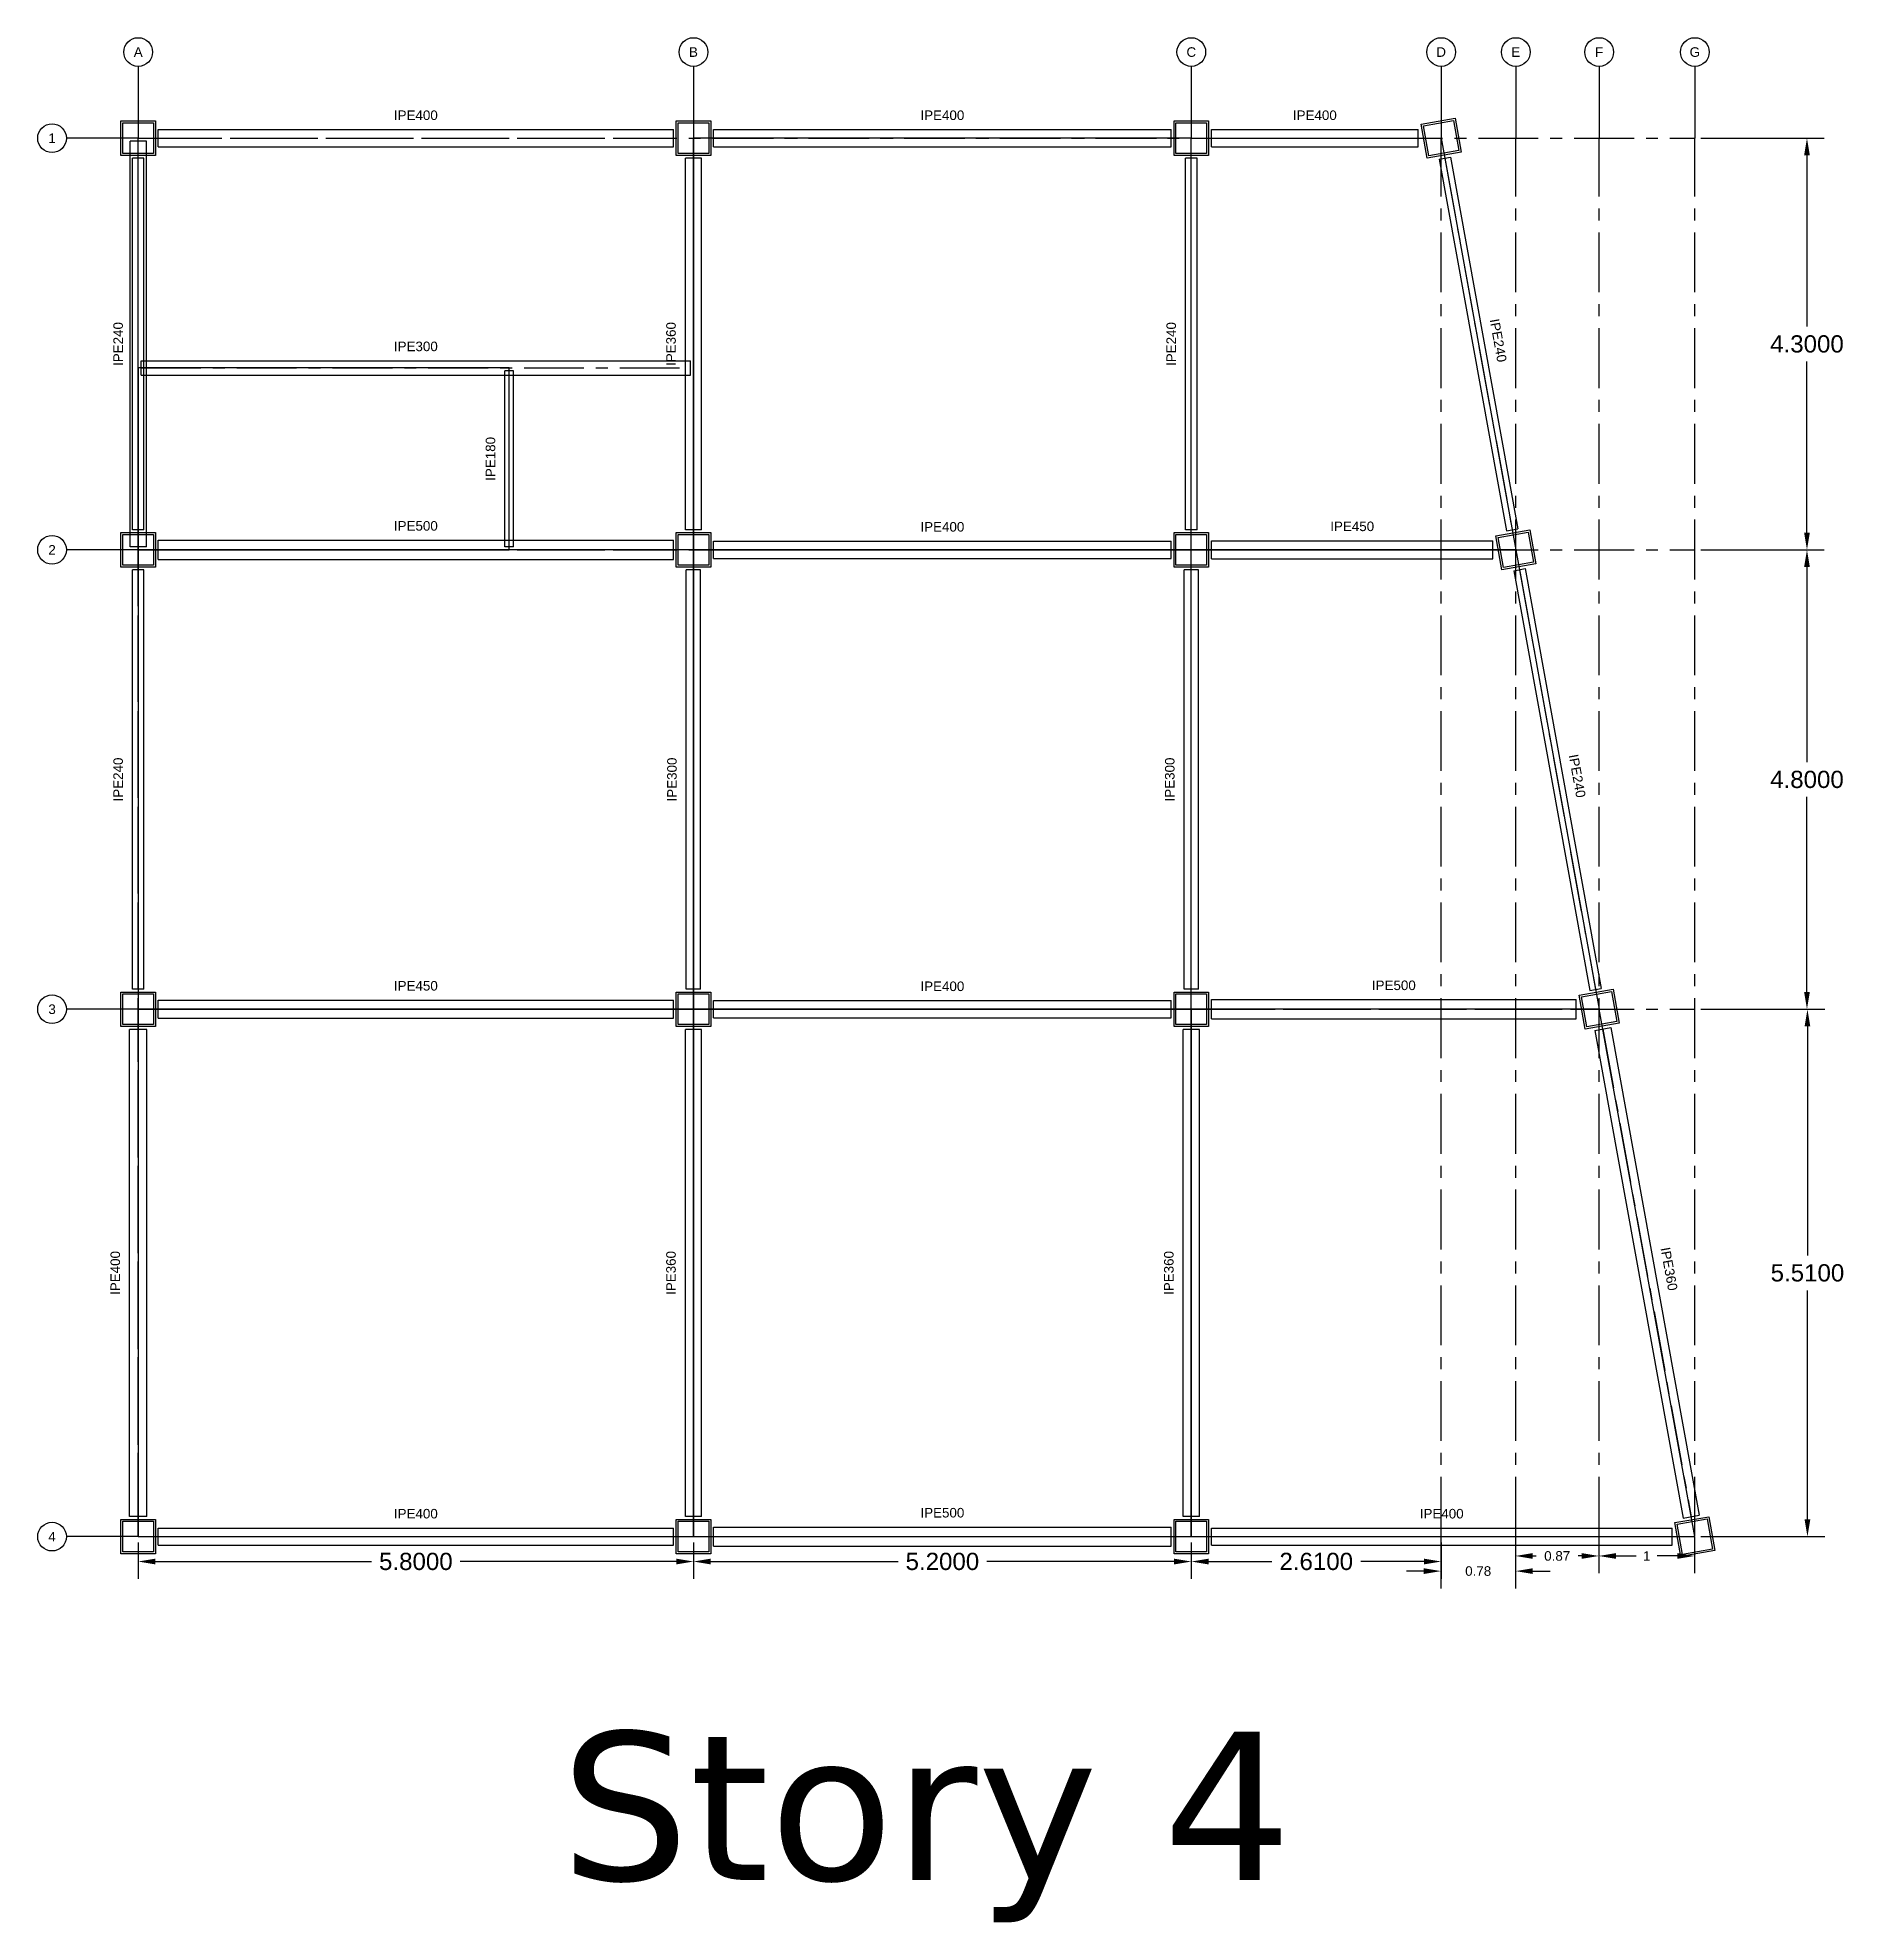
# Model space of a CAD drawing. Header units: metres. Extents: x 158 to 495, y 93 to 262.
# Drawn here: x 286.32 to 305.18, y 199.22 to 218.91 of the extents above; entities that cross this region are included whole.
import ezdxf
from ezdxf.enums import TextEntityAlignment as Align

# ---------------------------------------------------------------- set-up
doc = ezdxf.new("R2010")
doc.units = ezdxf.units.M
doc.header["$MEASUREMENT"] = 0
doc.linetypes.add('CENTER', pattern=[2, 1.25, -0.25, 0.25, -0.25])
doc.styles.get("Standard").update_dxf_attribs({"font": 'arial.ttf'})
doc.dimstyles.get("Standard").update_dxf_attribs({"dimtxt": 0.18, "dimasz": 0.18, "dimexe": 0.18, "dimexo": 0.0625, "dimgap": 0.09, "dimtad": 0, "dimtih": 1, "dimtoh": 1, "dimdec": 4, "dimzin": 0, "dimdsep": 46, "dimtxsty": 'Standard', "dimcen": 0.09, "dimadec": 0, "dimazin": 0, "dimtfac": 1, "dimtdec": 4, "dimtofl": 0, "dimtmove": 0, "dimatfit": 3, "dimfxl": 1, "dimtolj": 1, "dimtzin": 0, "dimarcsym": 0})

msp = doc.modelspace()

# ---------------------------------------------------------------- texts
for s, p in [('A', (287.37089, 218.76408)), ('B', (293.17089, 218.76408)), ('C', (298.37089, 218.76408)), ('D', (300.98089, 218.76408)), ('E', (301.76089, 218.76408)), ('F', (302.63089, 218.76408)), ('G', (303.63089, 218.76408)), ('IPE400', (290.27089, 218.10408)), ('IPE400', (295.77089, 218.10408)), ('IPE400', (299.66163, 218.10408)), ('1', (286.47089, 217.86408)), ('IPE300', (290.27089, 215.68908)), ('IPE500', (290.27089, 213.81408)), ('IPE400', (295.77089, 213.80408)), ('IPE450', (300.05163, 213.80908)), ('2', (286.47089, 213.56408)), ('IPE450', (290.27089, 209.00908)), ('IPE400', (295.77089, 209.00408)), ('IPE500', (300.48663, 209.01408)), ('3', (286.47089, 208.76408)), ('IPE400', (290.27089, 203.49408)), ('IPE500', (295.77089, 203.50408)), ('IPE400', (300.98663, 203.49408)), ('4', (286.47089, 203.25408))]:
    msp.add_text(s, height=0.1).set_placement(p, align=Align.MIDDLE)
for s, rotation, p in [('IPE240', 90, (287.16089, 215.71408)), ('IPE360', 90, (292.93589, 215.71408)), ('IPE240', 90, (298.16089, 215.71408)), ('IPE240', 280.281393, (301.57752, 215.75156)), ('IPE180', 90, (291.05039, 214.51408)), ('IPE240', 90, (287.16089, 211.16408)), ('IPE300', 90, (292.94589, 211.16408)), ('IPE300', 90, (298.14589, 211.16408)), ('IPE240', 280.273331, (302.40253, 211.20153)), ('IPE400', 90, (287.13089, 206.00908)), ('IPE360', 90, (292.93589, 206.00908)), ('IPE360', 90, (298.13589, 206.00908)), ('IPE360', 280.286544, (303.36212, 206.05104))]:
    msp.add_text(s, height=0.1, rotation=rotation).set_placement(p, align=Align.MIDDLE)
at = {"insert": (291.77933, 201.21717), "char_height": 1.55, "attachment_point": 1}
msp.add_mtext_dynamic_manual_height_columns('{\\fVerdana|b0|i0|c0|p34;Story 4}', width=8.7628607, gutter_width=1, heights=[0], dxfattribs=at)

# ---------------------------------------------------------------- blocks, each defined once
blk = doc.blocks.new('*D202')
at = {"color": 0, "lineweight": -2, "transparency": 16777216}
for p, q in [((287.371, 203.192), (287.371, 202.814)), ((293.171, 203.192), (293.171, 202.814)), ((287.551, 202.994), (289.808, 202.994)), ((292.991, 202.994), (290.734, 202.994))]:
    blk.add_line(p, q, dxfattribs=at)
at = {"color": 0, "transparency": 16777216}
for points in [[(287.551, 203.024), (287.551, 202.964), (287.371, 202.994)], [(292.991, 203.024), (292.991, 202.964), (293.171, 202.994)]]:
    blk.add_solid(points, dxfattribs=at)
at = {"layer": 'Defpoints', "color": 0, "transparency": 16777216}
for p in [(287.371, 203.254), (293.171, 203.254), (293.171, 202.994)]:
    blk.add_point(p, dxfattribs=at)
at = {"color": 0, "transparency": 16777216, "insert": (290.271, 202.994), "char_height": 0.18, "attachment_point": 5}
blk.add_mtext('\\A1;5.8000', dxfattribs=at)
blk = doc.blocks.new('*D203')
at = {"color": 0, "lineweight": -2, "transparency": 16777216}
for p, q in [((293.171, 203.192), (293.171, 202.814)), ((298.371, 203.192), (298.371, 202.814)), ((293.351, 202.994), (295.308, 202.994)), ((298.191, 202.994), (296.234, 202.994))]:
    blk.add_line(p, q, dxfattribs=at)
at = {"color": 0, "transparency": 16777216}
for points in [[(293.351, 203.024), (293.351, 202.964), (293.171, 202.994)], [(298.191, 203.024), (298.191, 202.964), (298.371, 202.994)]]:
    blk.add_solid(points, dxfattribs=at)
at = {"layer": 'Defpoints', "color": 0, "transparency": 16777216}
for p in [(293.171, 203.254), (298.371, 203.254), (298.371, 202.994)]:
    blk.add_point(p, dxfattribs=at)
at = {"color": 0, "transparency": 16777216, "insert": (295.771, 202.994), "char_height": 0.18, "attachment_point": 5}
blk.add_mtext('\\A1;5.2000', dxfattribs=at)
blk = doc.blocks.new('*D204')
at = {"color": 0, "lineweight": -2, "transparency": 16777216}
for p, q in [((298.371, 203.192), (298.371, 202.814)), ((300.981, 203.192), (300.981, 202.814)), ((298.551, 202.994), (299.211, 202.994)), ((300.801, 202.994), (300.141, 202.994))]:
    blk.add_line(p, q, dxfattribs=at)
at = {"color": 0, "transparency": 16777216}
for points in [[(298.551, 203.024), (298.551, 202.964), (298.371, 202.994)], [(300.801, 203.024), (300.801, 202.964), (300.981, 202.994)]]:
    blk.add_solid(points, dxfattribs=at)
at = {"layer": 'Defpoints', "color": 0, "transparency": 16777216}
for p in [(298.371, 203.254), (300.981, 203.254), (300.981, 202.994)]:
    blk.add_point(p, dxfattribs=at)
at = {"color": 0, "transparency": 16777216, "insert": (299.676, 202.994), "char_height": 0.18, "attachment_point": 5}
blk.add_mtext('\\A1;2.6100', dxfattribs=at)
blk = doc.blocks.new('*D226')
at = {"color": 0, "lineweight": -2, "transparency": 16777216}
for p, q in [((303.693, 217.864), (304.982, 217.864)), ((304.802, 217.684), (304.802, 215.896)), ((304.802, 213.744), (304.802, 215.532)), ((303.693, 213.564), (304.982, 213.564))]:
    blk.add_line(p, q, dxfattribs=at)
at = {"color": 0, "transparency": 16777216}
for points in [[(304.772, 217.684), (304.832, 217.684), (304.802, 217.864)], [(304.772, 213.744), (304.832, 213.744), (304.802, 213.564)]]:
    blk.add_solid(points, dxfattribs=at)
at = {"layer": 'Defpoints', "color": 0, "transparency": 16777216}
for p in [(303.631, 217.864), (303.631, 213.564), (304.802, 213.564)]:
    blk.add_point(p, dxfattribs=at)
at = {"color": 0, "transparency": 16777216, "insert": (304.802, 215.714), "char_height": 0.18, "attachment_point": 5}
blk.add_mtext('\\A1;4.3000', dxfattribs=at)
blk = doc.blocks.new('*D227')
at = {"color": 0, "lineweight": -2, "transparency": 16777216}
for p, q in [((303.693, 213.564), (304.982, 213.564)), ((304.802, 213.384), (304.802, 211.346)), ((304.802, 208.944), (304.802, 210.982)), ((303.693, 208.764), (304.982, 208.764))]:
    blk.add_line(p, q, dxfattribs=at)
at = {"color": 0, "transparency": 16777216}
for points in [[(304.772, 213.384), (304.832, 213.384), (304.802, 213.564)], [(304.772, 208.944), (304.832, 208.944), (304.802, 208.764)]]:
    blk.add_solid(points, dxfattribs=at)
at = {"layer": 'Defpoints', "color": 0, "transparency": 16777216}
for p in [(303.631, 213.564), (303.631, 208.764), (304.802, 208.764)]:
    blk.add_point(p, dxfattribs=at)
at = {"color": 0, "transparency": 16777216, "insert": (304.802, 211.164), "char_height": 0.18, "attachment_point": 5}
blk.add_mtext('\\A1;4.8000', dxfattribs=at)
blk = doc.blocks.new('*D228')
at = {"color": 0, "lineweight": -2, "transparency": 16777216}
for p, q in [((303.693, 208.764), (304.987, 208.764)), ((304.807, 208.584), (304.807, 206.191)), ((304.807, 203.434), (304.807, 205.827)), ((303.693, 203.254), (304.987, 203.254))]:
    blk.add_line(p, q, dxfattribs=at)
at = {"color": 0, "transparency": 16777216}
for points in [[(304.777, 208.584), (304.837, 208.584), (304.807, 208.764)], [(304.777, 203.434), (304.837, 203.434), (304.807, 203.254)]]:
    blk.add_solid(points, dxfattribs=at)
at = {"layer": 'Defpoints', "color": 0, "transparency": 16777216}
for p in [(303.631, 208.764), (303.631, 203.254), (304.807, 203.254)]:
    blk.add_point(p, dxfattribs=at)
at = {"color": 0, "transparency": 16777216, "insert": (304.807, 206.009), "char_height": 0.18, "attachment_point": 5}
blk.add_mtext('\\A1;5.5100', dxfattribs=at)
blk = doc.blocks.new('*D244')
at = {"color": 0, "lineweight": -2, "transparency": 16777216}
for p, q in [((300.978, 203.249), (300.978, 202.714)), ((301.758, 203.249), (301.758, 202.714)), ((300.798, 202.894), (300.618, 202.894)), ((301.938, 202.894), (302.118, 202.894))]:
    blk.add_line(p, q, dxfattribs=at)
at = {"color": 0, "transparency": 16777216}
for points in [[(300.798, 202.924), (300.798, 202.864), (300.978, 202.894)], [(301.938, 202.924), (301.938, 202.864), (301.758, 202.894)]]:
    blk.add_solid(points, dxfattribs=at)
at = {"layer": 'Defpoints', "color": 0, "transparency": 16777216}
for p in [(300.978, 203.312), (301.758, 203.312), (301.758, 202.894)]:
    blk.add_point(p, dxfattribs=at)
at = {"color": 0, "transparency": 16777216, "insert": (301.368, 202.894), "char_height": 0.18, "attachment_point": 5}
blk.add_mtext('\\A1;{\\H0.55556x;0.78}', dxfattribs=at)
blk = doc.blocks.new('*D245')
at = {"color": 0, "lineweight": -2, "transparency": 16777216}
for p, q in [((301.758, 203.249), (301.758, 202.872)), ((302.628, 203.249), (302.628, 202.872)), ((301.938, 203.052), (301.973, 203.052)), ((302.448, 203.052), (302.413, 203.052))]:
    blk.add_line(p, q, dxfattribs=at)
at = {"color": 0, "transparency": 16777216}
for points in [[(301.938, 203.082), (301.938, 203.022), (301.758, 203.052)], [(302.448, 203.082), (302.448, 203.022), (302.628, 203.052)]]:
    blk.add_solid(points, dxfattribs=at)
at = {"layer": 'Defpoints', "color": 0, "transparency": 16777216}
for p in [(301.758, 203.312), (302.628, 203.312), (302.628, 203.052)]:
    blk.add_point(p, dxfattribs=at)
at = {"color": 0, "transparency": 16777216, "insert": (302.193, 203.052), "char_height": 0.18, "attachment_point": 5}
blk.add_mtext('\\A1;{\\H0.55556x;0.87}', dxfattribs=at)
blk = doc.blocks.new('*D246')
at = {"color": 0, "lineweight": -2, "transparency": 16777216}
for p, q in [((302.628, 203.249), (302.628, 202.872)), ((303.628, 203.249), (303.628, 202.872)), ((302.808, 203.052), (303.019, 203.052)), ((303.448, 203.052), (303.236, 203.052))]:
    blk.add_line(p, q, dxfattribs=at)
at = {"color": 0, "transparency": 16777216}
for points in [[(302.808, 203.082), (302.808, 203.022), (302.628, 203.052)], [(303.448, 203.082), (303.448, 203.022), (303.628, 203.052)]]:
    blk.add_solid(points, dxfattribs=at)
at = {"layer": 'Defpoints', "color": 0, "transparency": 16777216}
for p in [(302.628, 203.312), (303.628, 203.312), (303.628, 203.052)]:
    blk.add_point(p, dxfattribs=at)
at = {"color": 0, "transparency": 16777216, "insert": (303.128, 203.052), "char_height": 0.18, "attachment_point": 5}
blk.add_mtext('\\A1;{\\H0.55556x;1}', dxfattribs=at)

# ---------------------------------------------------------------- dimensions: what is measured, and where the dimension line sits
for base, p1, p2, picture, middle in [((304.80244, 213.56408), (303.63089, 217.86408), (303.63089, 213.56408), '*D226', (304.80244, 215.71408)), ((304.80244, 208.76408), (303.63089, 213.56408), (303.63089, 208.76408), '*D227', (304.80244, 211.16408)), ((304.80663, 203.25408), (303.63089, 208.76408), (303.63089, 203.25408), '*D228', (304.80663, 206.00908))]:
    dim = msp.add_linear_dim(base=base, p1=p1, p2=p2, angle=90, dimstyle='Standard')
    dim.commit()
    dim.dimension.update_dxf_attribs({"geometry": picture, "text_midpoint": middle})
for base, p1, p2, picture, middle in [((293.17089, 202.99408), (287.37089, 203.25408), (293.17089, 203.25408), '*D202', (290.27089, 202.99408)), ((298.37089, 202.99408), (293.17089, 203.25408), (298.37089, 203.25408), '*D203', (295.77089, 202.99408)), ((300.98089, 202.99408), (298.37089, 203.25408), (300.98089, 203.25408), '*D204', (299.67589, 202.99408))]:
    dim = msp.add_linear_dim(base=base, p1=p1, p2=p2, dimstyle='Standard')
    dim.commit()
    dim.dimension.update_dxf_attribs({"geometry": picture, "text_midpoint": middle})
for base, p1, p2, text, picture, middle in [((301.75778, 202.89423), (300.97778, 203.31182), (301.75778, 203.31182), '{\\H0.55556x;0.78}', '*D244', (301.36778, 202.89423)), ((302.62778, 203.05182), (301.75778, 203.31182), (302.62778, 203.31182), '{\\H0.55556x;0.87}', '*D245', (302.19278, 203.05182))]:
    dim = msp.add_linear_dim(base=base, p1=p1, p2=p2, text=text, dimstyle='Standard')
    dim.commit()
    dim.dimension.update_dxf_attribs({"geometry": picture, "text_midpoint": middle, "dimtype": 160})
dim = msp.add_linear_dim(base=(303.62778, 203.05182), p1=(302.62778, 203.31182), p2=(303.62778, 203.31182), text='{\\H0.55556x;1}', dimstyle='Standard')
dim.commit()
dim.dimension.update_dxf_attribs({"geometry": '*D246', "text_midpoint": (303.12778, 203.05182)})

# ---------------------------------------------------------------- linework, layer by layer
at = {"linetype": 'Continuous'}
for p, q in [((287.37089, 218.61408), (287.37089, 217.86408)), ((293.17089, 218.61408), (293.17089, 217.86408)), ((298.37089, 218.61408), (298.37089, 217.86408)), ((300.98089, 218.61408), (300.98089, 217.86408)), ((301.76089, 218.61408), (301.76089, 217.86408)), ((302.63089, 218.61408), (302.63089, 217.86408)), ((303.63089, 218.61408), (303.63089, 217.86408)), ((287.37089, 217.86408), (286.62089, 217.86408)), ((287.28589, 213.59408), (287.28589, 217.83408)), ((287.45589, 217.83408), (287.28589, 217.83408)), ((287.45589, 213.59408), (287.45589, 217.83408)), ((287.58089, 217.95408), (292.96089, 217.95408)), ((287.58089, 217.77408), (287.58089, 217.95408)), ((287.58089, 217.77408), (292.96089, 217.77408)), ((292.96089, 217.77408), (292.96089, 217.95408)), ((293.38089, 217.95408), (298.16089, 217.95408)), ((293.38089, 217.77408), (293.38089, 217.95408)), ((293.38089, 217.77408), (298.16089, 217.77408)), ((298.16089, 217.77408), (298.16089, 217.95408)), ((298.58089, 217.95408), (300.74237, 217.95408)), ((298.58089, 217.77408), (298.58089, 217.95408)), ((298.58089, 217.77408), (300.74237, 217.77408)), ((300.74237, 217.77408), (300.74237, 217.95408)), ((287.31089, 213.77408), (287.31089, 217.65408)), ((287.43089, 217.65408), (287.31089, 217.65408)), ((287.43089, 213.77408), (287.43089, 217.65408)), ((293.08589, 213.77408), (293.08589, 217.65408)), ((293.25589, 217.65408), (293.08589, 217.65408)), ((293.25589, 213.77408), (293.25589, 217.65408)), ((298.31089, 213.77408), (298.31089, 217.65408)), ((298.43089, 217.65408), (298.31089, 217.65408)), ((298.43089, 213.77408), (298.43089, 217.65408)), ((300.9595, 217.64587), (301.07757, 217.66729)), ((300.9595, 217.64587), (301.66422, 213.76086)), ((301.07757, 217.66729), (301.78229, 213.78228)), ((287.40089, 215.53908), (293.14089, 215.53908)), ((287.40089, 215.38908), (287.40089, 215.53908)), ((291.20039, 213.59408), (291.20039, 215.43408)), ((291.29139, 215.43408), (291.20039, 215.43408)), ((291.29139, 213.59408), (291.29139, 215.43408)), ((293.14089, 215.38908), (293.14089, 215.53908)), ((287.40089, 215.38908), (293.14089, 215.38908)), ((287.43089, 213.77408), (287.31089, 213.77408)), ((287.58089, 213.66408), (292.96089, 213.66408)), ((287.58089, 213.46408), (287.58089, 213.66408)), ((292.96089, 213.46408), (292.96089, 213.66408)), ((293.25589, 213.77408), (293.08589, 213.77408)), ((293.38089, 213.65408), (298.16089, 213.65408)), ((293.38089, 213.47408), (293.38089, 213.65408)), ((298.16089, 213.47408), (298.16089, 213.65408)), ((298.43089, 213.77408), (298.31089, 213.77408)), ((298.58089, 213.65908), (301.52237, 213.65908)), ((298.58089, 213.46908), (298.58089, 213.65908)), ((301.52237, 213.46908), (301.52237, 213.65908)), ((301.66422, 213.76086), (301.78229, 213.78228)), ((287.37089, 213.56408), (286.62089, 213.56408)), ((287.45589, 213.59408), (287.28589, 213.59408)), ((287.58089, 213.46408), (292.96089, 213.46408)), ((291.29139, 213.59408), (291.20039, 213.59408)), ((293.38089, 213.47408), (298.16089, 213.47408)), ((298.58089, 213.46908), (301.52237, 213.46908)), ((287.31089, 208.97408), (287.31089, 213.35408)), ((287.43089, 213.35408), (287.31089, 213.35408)), ((287.43089, 208.97408), (287.43089, 213.35408)), ((293.09589, 208.97408), (293.09589, 213.35408)), ((293.24589, 213.35408), (293.09589, 213.35408)), ((293.24589, 208.97408), (293.24589, 213.35408)), ((298.29589, 208.97408), (298.29589, 213.35408)), ((298.44589, 213.35408), (298.29589, 213.35408)), ((298.44589, 208.97408), (298.44589, 213.35408)), ((301.73946, 213.3459), (301.85754, 213.3673)), ((301.73946, 213.3459), (302.53425, 208.96085)), ((301.85754, 213.3673), (302.65233, 208.98225)), ((287.43089, 208.97408), (287.31089, 208.97408)), ((293.24589, 208.97408), (293.09589, 208.97408)), ((298.44589, 208.97408), (298.29589, 208.97408)), ((302.53425, 208.96085), (302.65233, 208.98225)), ((287.37089, 208.76408), (286.62089, 208.76408)), ((287.58089, 208.85908), (292.96089, 208.85908)), ((287.58089, 208.66908), (287.58089, 208.85908)), ((292.96089, 208.66908), (292.96089, 208.85908)), ((293.38089, 208.85408), (298.16089, 208.85408)), ((293.38089, 208.67408), (293.38089, 208.85408)), ((298.16089, 208.67408), (298.16089, 208.85408)), ((298.58089, 208.86408), (302.39237, 208.86408)), ((298.58089, 208.66408), (298.58089, 208.86408)), ((302.39237, 208.66408), (302.39237, 208.86408)), ((287.28089, 203.46408), (287.28089, 208.55408)), ((287.46089, 208.55408), (287.28089, 208.55408)), ((287.46089, 203.46408), (287.46089, 208.55408)), ((287.58089, 208.66908), (292.96089, 208.66908)), ((293.08589, 203.46408), (293.08589, 208.55408)), ((293.25589, 208.55408), (293.08589, 208.55408)), ((293.25589, 203.46408), (293.25589, 208.55408)), ((293.38089, 208.67408), (298.16089, 208.67408)), ((298.28589, 203.46408), (298.28589, 208.55408)), ((298.45589, 208.55408), (298.28589, 208.55408)), ((298.45589, 203.46408), (298.45589, 208.55408)), ((298.58089, 208.66408), (302.39237, 208.66408)), ((302.58492, 208.54139), (302.75219, 208.57175)), ((302.58492, 208.54139), (303.5096, 203.44641)), ((302.75219, 208.57175), (303.67687, 203.47676)), ((287.46089, 203.46408), (287.28089, 203.46408)), ((293.25589, 203.46408), (293.08589, 203.46408)), ((298.45589, 203.46408), (298.28589, 203.46408)), ((303.5096, 203.44641), (303.67687, 203.47676)), ((287.37089, 203.25408), (286.62089, 203.25408)), ((287.58089, 203.34408), (292.96089, 203.34408)), ((287.58089, 203.16408), (287.58089, 203.34408)), ((292.96089, 203.16408), (292.96089, 203.34408)), ((293.38089, 203.35408), (298.16089, 203.35408)), ((293.38089, 203.15408), (293.38089, 203.35408)), ((298.16089, 203.15408), (298.16089, 203.35408)), ((298.58089, 203.34408), (303.39237, 203.34408)), ((298.58089, 203.16408), (298.58089, 203.34408)), ((303.39237, 203.16408), (303.39237, 203.34408)), ((287.58089, 203.16408), (292.96089, 203.16408)), ((293.38089, 203.15408), (298.16089, 203.15408)), ((298.58089, 203.16408), (303.39237, 203.16408))]:
    msp.add_line(p, q, dxfattribs=at)
at = {"linetype": 'CENTER', "ltscale": 0.5}
for p, q in [((287.37089, 203.25408), (287.37089, 217.86408)), ((287.37089, 217.86408), (303.63089, 217.86408)), ((287.37089, 213.59408), (287.37089, 217.83408)), ((287.58089, 217.86408), (292.96089, 217.86408)), ((293.17089, 203.25408), (293.17089, 217.86408)), ((293.38089, 217.86408), (298.16089, 217.86408)), ((298.37089, 203.25408), (298.37089, 217.86408)), ((298.58089, 217.86408), (300.74237, 217.86408)), ((300.98089, 203.25408), (300.98089, 217.86408)), ((301.76089, 203.25408), (301.76089, 217.86408)), ((302.63089, 203.25408), (302.63089, 217.86408)), ((303.63089, 203.25408), (303.63089, 217.86408)), ((287.37089, 213.77408), (287.37089, 217.65408)), ((293.17089, 213.77408), (293.17089, 217.65408)), ((298.37089, 213.77408), (298.37089, 217.65408)), ((301.01853, 217.65658), (301.72325, 213.77157)), ((287.40089, 215.46408), (293.14089, 215.46408)), ((291.24589, 213.59408), (291.24589, 215.43408)), ((287.37089, 213.56408), (303.63089, 213.56408)), ((287.58089, 213.56408), (292.96089, 213.56408)), ((293.38089, 213.56408), (298.16089, 213.56408)), ((298.58089, 213.56408), (301.52237, 213.56408)), ((287.37089, 208.97408), (287.37089, 213.35408)), ((293.17089, 208.97408), (293.17089, 213.35408)), ((298.37089, 208.97408), (298.37089, 213.35408)), ((301.7985, 213.3566), (302.59329, 208.97155)), ((287.37089, 208.76408), (303.63089, 208.76408)), ((287.58089, 208.76408), (292.96089, 208.76408)), ((293.38089, 208.76408), (298.16089, 208.76408)), ((298.58089, 208.76408), (302.39237, 208.76408)), ((287.37089, 203.46408), (287.37089, 208.55408)), ((293.17089, 203.46408), (293.17089, 208.55408)), ((298.37089, 203.46408), (298.37089, 208.55408)), ((302.66855, 208.55657), (303.59323, 203.46159)), ((287.37089, 203.25408), (303.63089, 203.25408)), ((287.58089, 203.25408), (292.96089, 203.25408)), ((293.38089, 203.25408), (298.16089, 203.25408)), ((298.58089, 203.25408), (303.39237, 203.25408))]:
    msp.add_line(p, q, dxfattribs=at)
at = {"linetype": 'Continuous'}
for points in [[(287.55089, 217.68408), (287.19089, 217.68408), (287.19089, 218.04408), (287.55089, 218.04408)], [(287.53089, 217.70408), (287.21089, 217.70408), (287.21089, 218.02408), (287.53089, 218.02408)], [(293.35089, 217.68408), (292.99089, 217.68408), (292.99089, 218.04408), (293.35089, 218.04408)], [(293.33089, 217.70408), (293.01089, 217.70408), (293.01089, 218.02408), (293.33089, 218.02408)], [(298.55089, 217.68408), (298.19089, 217.68408), (298.19089, 218.04408), (298.55089, 218.04408)], [(298.53089, 217.70408), (298.21089, 217.70408), (298.21089, 218.02408), (298.53089, 218.02408)], [(301.18942, 217.71807), (300.83488, 217.65556), (300.77237, 218.01009), (301.1269, 218.0726)], [(301.16625, 217.73429), (300.85111, 217.67872), (300.79554, 217.99386), (301.11068, 218.04943)], [(293.17089, 213.56408), (298.37089, 213.56408), (298.37089, 217.86408), (293.17089, 217.86408)], [(298.37089, 217.86408), (300.98089, 217.86408), (301.76089, 213.56408), (298.37089, 213.56408)], [(287.37089, 215.46408), (287.37089, 213.56408), (291.24589, 213.56408), (291.24589, 215.46408)], [(287.55089, 213.38408), (287.19089, 213.38408), (287.19089, 213.74408), (287.55089, 213.74408)], [(287.53089, 213.40408), (287.21089, 213.40408), (287.21089, 213.72408), (287.53089, 213.72408)], [(293.35089, 213.38408), (292.99089, 213.38408), (292.99089, 213.74408), (293.35089, 213.74408)], [(293.33089, 213.40408), (293.01089, 213.40408), (293.01089, 213.72408), (293.33089, 213.72408)], [(298.55089, 213.38408), (298.19089, 213.38408), (298.19089, 213.74408), (298.55089, 213.74408)], [(298.53089, 213.40408), (298.21089, 213.40408), (298.21089, 213.72408), (298.53089, 213.72408)], [(301.96942, 213.41807), (301.61488, 213.35556), (301.55237, 213.71009), (301.9069, 213.7726)], [(301.94625, 213.43429), (301.63111, 213.37872), (301.57554, 213.69386), (301.89068, 213.74943)], [(287.37089, 208.76408), (293.17089, 208.76408), (293.17089, 213.56408), (287.37089, 213.56408)], [(293.17089, 208.76408), (298.37089, 208.76408), (298.37089, 213.56408), (293.17089, 213.56408)], [(298.37089, 213.56408), (301.76089, 213.56408), (302.63089, 208.76408), (298.37089, 208.76408)], [(287.55089, 208.58408), (287.19089, 208.58408), (287.19089, 208.94408), (287.55089, 208.94408)], [(287.53089, 208.60408), (287.21089, 208.60408), (287.21089, 208.92408), (287.53089, 208.92408)], [(293.35089, 208.58408), (292.99089, 208.58408), (292.99089, 208.94408), (293.35089, 208.94408)], [(293.33089, 208.60408), (293.01089, 208.60408), (293.01089, 208.92408), (293.33089, 208.92408)], [(298.55089, 208.58408), (298.19089, 208.58408), (298.19089, 208.94408), (298.55089, 208.94408)], [(298.53089, 208.60408), (298.21089, 208.60408), (298.21089, 208.92408), (298.53089, 208.92408)], [(302.83942, 208.61807), (302.48488, 208.55556), (302.42237, 208.91009), (302.7769, 208.9726)], [(302.81625, 208.63429), (302.50111, 208.57872), (302.44554, 208.89386), (302.76068, 208.94943)], [(287.37089, 203.25408), (293.17089, 203.25408), (293.17089, 208.76408), (287.37089, 208.76408)], [(293.17089, 203.25408), (298.37089, 203.25408), (298.37089, 208.76408), (293.17089, 208.76408)], [(298.37089, 208.76408), (298.37089, 203.25408), (303.63089, 203.25408), (302.63089, 208.76408)], [(287.55089, 203.07408), (287.19089, 203.07408), (287.19089, 203.43408), (287.55089, 203.43408)], [(287.53089, 203.09408), (287.21089, 203.09408), (287.21089, 203.41408), (287.53089, 203.41408)], [(293.35089, 203.07408), (292.99089, 203.07408), (292.99089, 203.43408), (293.35089, 203.43408)], [(293.33089, 203.09408), (293.01089, 203.09408), (293.01089, 203.41408), (293.33089, 203.41408)], [(298.55089, 203.07408), (298.19089, 203.07408), (298.19089, 203.43408), (298.55089, 203.43408)], [(298.53089, 203.09408), (298.21089, 203.09408), (298.21089, 203.41408), (298.53089, 203.41408)], [(303.83942, 203.10807), (303.48488, 203.04556), (303.42237, 203.40009), (303.7769, 203.4626)], [(303.81625, 203.12429), (303.50111, 203.06872), (303.44554, 203.38386), (303.76068, 203.43943)]]:
    msp.add_lwpolyline(points, close=True, dxfattribs=at)
for centre in [(287.37089, 218.76408), (293.17089, 218.76408), (298.37089, 218.76408), (300.98089, 218.76408), (301.76089, 218.76408), (302.63089, 218.76408), (303.63089, 218.76408), (286.47089, 217.86408), (286.47089, 213.56408), (286.47089, 208.76408), (286.47089, 203.25408)]:
    msp.add_circle(centre, 0.15, dxfattribs=at)

msp.set_redraw_order([(e.dxf.handle, doc.entitydb.next_handle()) for e in msp.query("TEXT MTEXT ATTDEF DIMENSION ARC_DIMENSION")])  # texts and dimensions are drawn at this point

doc.saveas('drawing.dxf')
